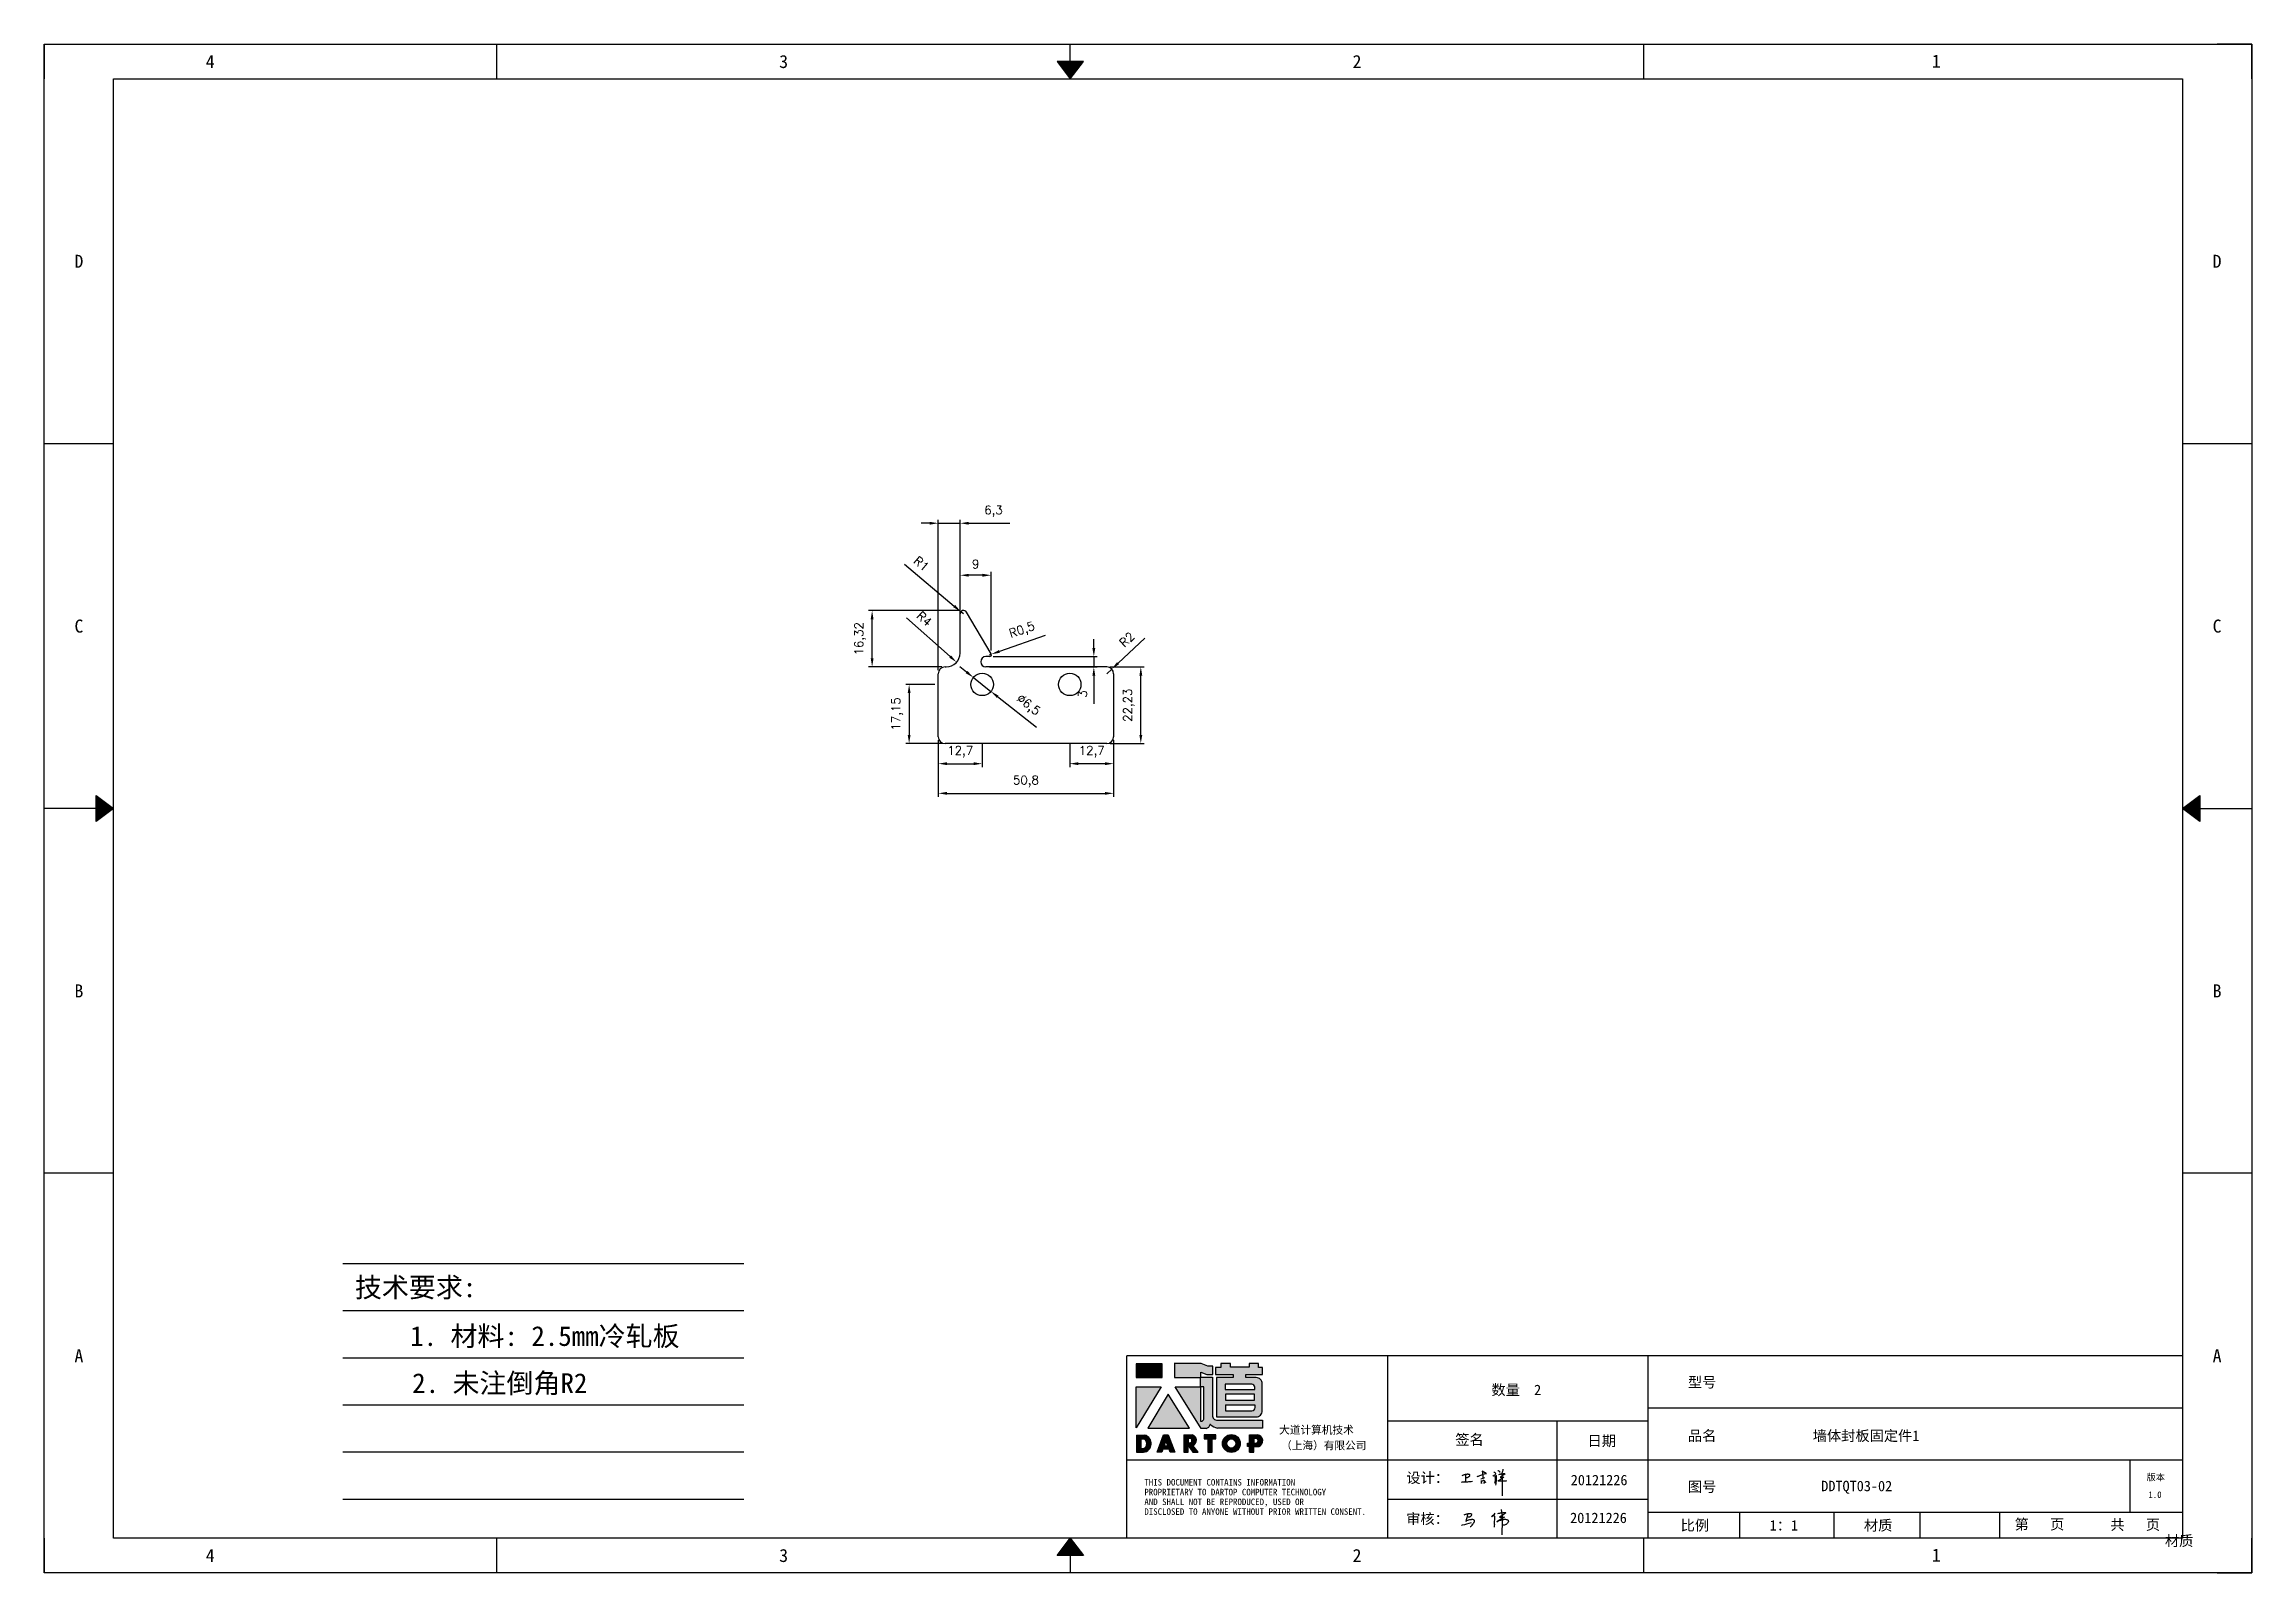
# Model space of a CAD drawing. Header units: millimetres. Extents: x 120943 to 145233, y 4425 to 40233.
# Drawn here: x 127580 to 128220, y 37625 to 38068 of the extents above; entities that cross this region are included whole.
import ezdxf
from ezdxf.enums import TextEntityAlignment as Align

# ---------------------------------------------------------------- set-up
doc = ezdxf.new("R2010")
doc.units = ezdxf.units.MM
doc.linetypes.add('DOT', pattern=[0.25, 0, -0.25])
doc.layers.add('4', color=7, linetype='Continuous')
doc.layers.add('print', color=30, linetype='Continuous')
doc.layers.add('dim', color=2, linetype='Continuous', lineweight=9)
doc.styles.add('Dartop', font='SIMFANG.TTF')
doc.styles.add('HZ', font='SimSun.ttf')
doc.styles.add('hzHT', font='SIMHEI.TTF')
doc.styles.get("Standard").update_dxf_attribs({"font": 'txt', "bigfont": 'gbcbig.shx'})
doc.dimstyles.new('0.5small', dxfattribs={"dimtxt": 2.5, "dimasz": 2.5, "dimexe": 1, "dimexo": 1, "dimgap": 2, "dimtad": 1, "dimtxsty": 'Standard', "dimcen": 2.5, "dimadec": 0, "dimazin": 0, "dimtfac": 1, "dimtmove": 0, "dimatfit": 3, "dimfxl": 1, "dimarcsym": 0})

msp = doc.modelspace()

# ---------------------------------------------------------------- texts
at = {"color": 0}
for s, height, style, p in [('4', 3.777, 'Dartop', (127628.184, 38063.012)), ('3', 3.777, 'Dartop', (127794.373, 38063.012)), ('2', 3.777, 'Dartop', (127960.561, 38063.012)), ('1', 3.777, 'Dartop', (128128.471, 38063.132)), ('D', 3.777, 'Dartop', (127590.122, 38005.098)), ('D', 3.777, 'Dartop', (128209.843, 38005.098)), ('C', 3.777, 'Dartop', (127590.122, 37899.342)), ('C', 3.777, 'Dartop', (128209.843, 37899.342)), ('B', 3.777, 'Dartop', (127590.122, 37793.586)), ('B', 3.777, 'Dartop', (128209.843, 37793.586)), ('A', 3.777, 'Dartop', (127590.122, 37687.83)), ('A', 3.777, 'Dartop', (128209.843, 37687.83)), ('型号', 3.0216, 'hzHT', (128060.591, 37680.144)), ('数量  2', 3.0216, 'hzHT', (128006.738, 37677.925)), ('签名', 3.0216, 'hzHT', (127993.164, 37663.525)), ('日期', 3.0216, 'hzHT', (128031.505, 37663.153)), ('品名', 3.0216, 'hzHT', (128060.591, 37664.632)), ('墙体封板固定件1', 3.0216, 'hzHT', (128108.098, 37664.632)), ('20121226', 3.0216, 'hzHT', (128030.73, 37651.794)), ('图号', 3.0216, 'hzHT', (128060.591, 37649.863)), ('DDTQT03-02', 3.0216, 'hzHT', (128105.399, 37650.06)), ('版本', 1.8885, 'hzHT', (128192.072, 37652.6)), ('1.0', 1.8885, 'Dartop', (128191.844, 37647.553)), ('20121226', 3.0216, 'hzHT', (128030.55, 37640.83)), ('比例', 3.0216, 'hzHT', (128058.484, 37638.65)), ('1：1', 3.0216, 'hzHT', (128084.283, 37638.65)), ('材质', 3.0216, 'hzHT', (128111.609, 37638.65)), ('第   页', 3.0216, 'hzHT', (128158.351, 37638.964)), ('共   页', 3.0216, 'hzHT', (128186.107, 37638.854)), ('4', 3.777, 'Dartop', (127628.184, 37629.916)), ('3', 3.777, 'Dartop', (127794.373, 37629.916)), ('2', 3.777, 'Dartop', (127960.561, 37629.916)), ('1', 3.777, 'Dartop', (128128.471, 37630.036)), ('材质', 3.0216, 'hzHT', (128198.849, 37634.175))]:
    msp.add_text(s, height=height, dxfattribs=dict(at, style=style)).set_placement(p, align=Align.MIDDLE_CENTER)
at = {"style": 'HZ'}
for s, p in [('技术要求:', (127687.707, 37707.65)), ('     1. 材料: 2.5mm冷轧板', (127715.423, 37693.528)), ('2. 未注倒角R2       ', (127725.753, 37679.878))]:
    msp.add_text(s, height=5.733, dxfattribs=at).set_placement(p, align=Align.MIDDLE_CENTER)
at = {"color": 0, "style": 'hzHT'}
for s, height, p in [('THIS DOCUMENT CONTAINS INFORMATION', 1.8885, (127898.932, 37650.192)), ('设计：', 3.0216, (127974.86, 37650.936)), ('AND SHALL NOT BE REPRODUCED, USED OR', 1.8885, (127898.932, 37644.527)), ('DISCLOSED TO ANYONE WITHOUT PRIOR WRITTEN CONSENT.', 1.8885, (127898.932, 37641.694)), ('PROPRIETARY TO DARTOP COMPUTER TECHNOLOGY', 1.8885, (127898.932, 37647.359)), ('审核：', 3.0216, (127974.815, 37639.038))]:
    msp.add_text(s, height=height, dxfattribs=at).set_placement(p)
at = {"layer": '4', "color": 0, "style": 'hzHT'}
for s, p in [('大道计算机技术', (127937.992, 37665.192)), ('（上海）有限公司', (127938.562, 37660.675))]:
    msp.add_text(s, height=2.2662, dxfattribs=at).set_placement(p)

# ---------------------------------------------------------------- blocks, each defined once
blk = doc.blocks.new('*U5')
at = {"color": 254, "linetype": 'Continuous', "extrusion": (0, 0, -1)}
for points in [[(-17, 0.333), (-16.812, 0.25), (-17, 0.5)], [(-17, 0.333), (-17.188, 0.25), (-16.812, 0.25)], [(-17, 0.333), (-17, 0.5), (-17.188, 0.25)]]:
    blk.add_solid(points, dxfattribs=at)
blk = doc.blocks.new('*U4')
at = {"color": 254, "linetype": 'Continuous', "extrusion": (0, 0, -1)}
for points in [[(-33.167, 11), (-33, 11), (-33.25, 11.188)], [(-33.167, 11), (-33.25, 11.188), (-33.25, 10.812)], [(-33.167, 11), (-33.25, 10.812), (-33, 11)]]:
    blk.add_solid(points, dxfattribs=at)
blk = doc.blocks.new('*U6')
at = {"color": 254, "linetype": 'Continuous'}
for points in [[(17, 21.667), (17.188, 21.75), (16.812, 21.75)], [(17, 21.667), (16.812, 21.75), (17, 21.5)], [(17, 21.667), (17, 21.5), (17.188, 21.75)]]:
    blk.add_solid(points, dxfattribs=at)
blk = doc.blocks.new('*U3')
at = {"color": 254, "linetype": 'Continuous', "extrusion": (0, 0, -1)}
for points in [[(-0.833, 11), (-0.75, 10.812), (-0.75, 11.188)], [(-0.833, 11), (-0.75, 11.188), (-1, 11)], [(-0.833, 11), (-1, 11), (-0.75, 10.812)]]:
    blk.add_solid(points, dxfattribs=at)
blk = doc.blocks.new('dadao')
for p, q in [((48, 19.2), (44.9, 10.4)), ((44.9, 10.4), (51.2, 10.4)), ((51.2, 10.4), (48, 19.2))]:
    blk.add_line(p, q)
for points in [[(41.8, 121.6), (41.8, 143.7), (-0.4, 143.7), (-0.4, 121.6), (41.8, 121.6)], [(104.8, 122), (104.8, 130.3), (114.1, 126.3), (124.2, 126.3), (124.2, 139.6), (115.9, 139.6), (105.1, 143.9), (61.5, 143.9)], [(61.7, 144), (61.7, 121.3), (103.9, 121.3)], [(113.4, 38.7), (105.1, 38.7), (63, 106.5), (103.9, 106.5), (103.9, 120.9), (103.9, 121.3)], [(109.7, 53.6), (109.7, 106.2), (104.3, 106.2), (104.3, 50.4), (106.6, 50.4)], [(144.6, 94.4), (144.6, 84.8), (192, 84.8), (192, 94.1), (144.9, 94.1)], [(120.2, 45), (119.5, 45), (119.5, 44.6)], [(0, 28), (0, 0), (11.8, 0)], [(0.1, 28), (14, 28)], [(7.1, 21.8), (7.1, 6.1), (12, 6.1)], [(7.1, 21.8), (11.4, 21.8)], [(76.8, 28.2), (76.8, 0), (84.1, 0), (84.1, 11.1), (91.6, -0.1), (100.3, -0.1), (91.7, 11.1)], [(76.8, 28.2), (90.6, 28.2)], [(84, 22.7), (84, 15.3), (87.2, 15.3)], [(84, 22.7), (87.3, 22.7)], [(183.7, 0), (183.7, 9.6), (180.6, 9.6), (180.6, 14.9), (183.8, 14.9), (183.8, 28.1), (196.1, 28.1), (196.5, 28.1)], [(183.7, 0), (190.9, 0), (190.9, 9.6), (198.8, 9.6)], [(194.9, 22.3), (190.8, 22.3), (190.8, 15), (194.4, 15)]]:
    blk.add_lwpolyline(points)
blk.add_lwpolyline([(137.1, 144.2), (137.1, 137.9), (128.3, 137.9), (128.3, 126.5), (157.3, 126.5), (157.3, 121.5), (130.3, 121.5), (130.3, 57.5), (194.4, 57.5, 0.414214), (204.4, 67.5), (204.4, 111.3, 0.414214), (194.4, 121.3), (177.5, 121.3), (177.5, 126.3), (204.7, 126.3), (204.7, 137.7), (198.2, 137.7), (198.2, 143.9), (183.3, 143.9), (183.3, 138), (153, 138), (153, 144.2), (137.1, 144.2)], format="xyb", close=True)
for points in [[(104.8, 122), (123.4, 122), (123.4, 60, 0.414214), (131.4, 52), (204.8, 52), (204.8, 39.1), (131.7, 39.1)], [(144.3, 110.8), (144.3, 101.8), (192.3, 101.8), (192.3, 105.5, 0.414214), (187.3, 110.5), (144.3, 110.5)], [(144.6, 77), (144.6, 67.5), (187.6, 67.5, 0.414214), (192.6, 72.5), (192.6, 76.4), (144.6, 76.4)]]:
    blk.add_lwpolyline(points, format="xyb")
for points in [[(-0.3, 106.2), (40.4, 106.2), (-0.3, 39.7), (-0.3, 106.2)], [(51.7, 94.1), (18.4, 39.3), (86.2, 39.3)], [(43.8, 28.2), (51.8, 28.2), (62.6, -0.1), (55, -0.1), (53.2, 5), (42.9, 5), (41.1, 0), (33.6, 0)], [(110, 28.1), (110, 21.9), (116, 21.9), (116, -0.1), (123.2, -0.1), (123.2, 22), (129.2, 22), (129.2, 28.1), (110, 28.1)]]:
    blk.add_lwpolyline(points, close=True)
for radius in [14.5, 7.44]:
    blk.add_circle((154.2, 14.2), radius)
for centre, radius, start, end in [((99.2, 60.7), 12.6, 305.6399, 325.969), ((111.6, 46.7), 8.19, 282.9811, 347.6627), ((136, 61.7), 22.9, 226.7358, 259.3209), ((8.5, 13.9), 8.49, 294.2143, 69.7177), ((9.6, 14.2), 14.4, 278.6604, 72.3203), ((86.4, 19), 3.8, 282.527, 76.7196), ((88.6, 19.4), 8.95, 290.6073, 77.2124), ((193.7, 18.7), 3.8, 280.9891, 72.5513), ((195.7, 18.6), 9.51, 288.8959, 85.2442)]:
    blk.add_arc(centre, radius, start, end)
blk = doc.blocks.new('h')
for p, q in [((20768.1, -2360.9), (20773, -2359.1)), ((20769.5, -2366.9), (20769.8, -2370.6)), ((20769.8, -2370.6), (20770.9, -2378)), ((20770.9, -2378), (20771.5, -2370.6)), ((20772.4, -2369.3), (20774.9, -2367.8)), ((20773, -2359.1), (20784.1, -2355.2)), ((20773.3, -2331.8), (20775.3, -2338.7)), ((20789.1, -2340.9), (20773.5, -2331.9)), ((20775.3, -2338.7), (20775.6, -2351.2)), ((20775.6, -2351.2), (20775.5, -2357.3)), ((20782.2, -2369.2), (20780, -2377.1)), ((20780, -2377.1), (20788.3, -2371.3)), ((20780.1, -2366.4), (20780.8, -2366.4)), ((20781.9, -2367.4), (20782.2, -2369.2)), ((20845.7, -2343.5), (20848.4, -2353)), ((20848.9, -2370.3), (20847.9, -2424)), ((20848.4, -2353), (20848.9, -2370.3))]:
    blk.add_line(p, q)
for points in [[(20696.6, -2372.4, 0.002073), (20710.6, -2371.9, 0.016137), (20719.6, -2371.3, 0.008314), (20736.9, -2369.3)], [(20699.1, -2348.2, -0.029745), (20704.6, -2345.4, -0.046842), (20708.4, -2344.2, -0.00919), (20714.3, -2343, -0.018517), (20717.2, -2342.5, -0.037841), (20720.3, -2342.4, -0.039541), (20723.2, -2342.8, -0.149785), (20726, -2344.3, -0.204935), (20726.9, -2346.6, -0.074872), (20726.5, -2348.3, -0.061615), (20725.6, -2350.3, -0.034204), (20723.8, -2352.6, -0.045776), (20722.3, -2354.1, -0.054985), (20720.4, -2355.3, -0.036348), (20717.3, -2356.5, -0.067752), (20715.7, -2356.8, -0.043553), (20713.2, -2356.7)], [(20755, -2351.9, -0.024077), (20759.9, -2350.1, -0.013147), (20768.7, -2346.5, -0.00522), (20775.4, -2344.1, -0.018517), (20777.3, -2343.4, -0.008274), (20786.3, -2341, -0.039541), (20788.3, -2340.8, -0.079216), (20789.4, -2341, -0.204935)], [(20813.5, -2350.1, 0.007348), (20815.9, -2348.7, 0.008421), (20818, -2347.3, 0.009459), (20819.7, -2346.2, -0.016325), (20820.7, -2345.5, -0.173771), (20821.8, -2345.3, -0.085159), (20823.9, -2346, -0.125883), (20826, -2347.9, -0.160659), (20826.6, -2350.1, -0.010447), (20826.5, -2352.3, -0.008247), (20826.2, -2355.1, -0.002698), (20825.3, -2374, 0.001562), (20823.9, -2383.7, 0.016137)], [(20816.8, -2335, -0.053561), (20819.6, -2336.1, -0.075272), (20821.3, -2337.3, -0.005295), (20822.5, -2338.5, -0.009337), (20823.1, -2339.1, -0.026146), (20823.7, -2339.8, -0.016644), (20824.5, -2340.9)], [(20832.1, -2329.2, -0.053561), (20834.9, -2330.3, -0.075272), (20836.7, -2331.5, -0.005295), (20837.8, -2332.6, -0.009337), (20838.5, -2333.3, -0.026146), (20839, -2334, -0.016644), (20839.8, -2335.1)], [(20836, -2343.7, -0.02797), (20842.1, -2342.6, -0.048868), (20845.6, -2342.2, -0.00919), (20851.1, -2341.4, -0.018517), (20853.9, -2341.1, -0.037841), (20856.7, -2341.2, -0.039541), (20859.4, -2341.6, -0.018282), (20840.6, -2354.7, -0.000937)], [(20847.6, -2340.2, 0.021784), (20849.6, -2335.9, 0.028296), (20850.8, -2332.4, 0.008136), (20851.9, -2328.2, 0.028913), (20852.2, -2327, 0.08193), (20852.1, -2325.9, 0.075058), (20851.7, -2324.7, 0.275043)]]:
    blk.add_lwpolyline(points, format="xyb")
for points in [[(20711.3, -2343.5), (20711.3, -2343.5), (20711.5, -2355.8), (20710.7, -2368), (20710.6, -2371.9)], [(20821.5, -2350.6), (20822.4, -2359.2), (20822.2, -2364.9), (20821.7, -2369), (20821.3, -2376.3), (20823.6, -2368.5), (20827.2, -2366.3), (20829.5, -2366.3)], [(20840.6, -2354.7), (20850, -2354.7), (20855, -2354.3), (20845.9, -2361.1), (20840.5, -2364), (20833, -2367.5), (20863.2, -2367.4), (20865.9, -2367.3)]]:
    blk.add_lwpolyline(points)
for centre, radius, start, end in [((20773.7, -2371.2), 2.3, 121.9907, 163.60158), ((20787.5, -2406), 40.3, 100.61827, 108.24823), ((20780.8, -2367.6), 1.15, 9.4675, 90)]:
    blk.add_arc(centre, radius, start, end)
blk = doc.blocks.new('*D82')
at = {"layer": 'Defpoints', "color": 0}
for p in [(127839.21, 37867.29), (127890.01, 37867.29), (127890.01, 37850.86)]:
    blk.add_point(p, dxfattribs=at)
at = {"layer": 'dim', "color": 0, "lineweight": -2}
for p, q in [((127839.21, 37866.29), (127839.21, 37849.86)), ((127890.01, 37866.29), (127890.01, 37849.86)), ((127841.71, 37850.86), (127887.51, 37850.86))]:
    blk.add_line(p, q, dxfattribs=at)
at = {"layer": 'dim', "color": 0}
for points in [[(127841.71, 37851.27), (127841.71, 37850.44), (127839.21, 37850.86)], [(127887.51, 37851.27), (127887.51, 37850.44), (127890.01, 37850.86)]]:
    blk.add_solid(points, dxfattribs=at)
at = {"layer": 'dim', "color": 0, "insert": (127864.61, 37854.32), "char_height": 2.5, "attachment_point": 5}
blk.add_mtext('50,8', dxfattribs=at)
blk = doc.blocks.new('*D83')
at = {"layer": 'Defpoints', "color": 0}
for p in [(127888.01, 37887.52), (127897.9, 37887.52), (127888.01, 37865.29)]:
    blk.add_point(p, dxfattribs=at)
at = {"layer": 'dim', "color": 0, "lineweight": -2}
for p, q in [((127889.01, 37887.52), (127898.9, 37887.52)), ((127897.9, 37867.79), (127897.9, 37885.02)), ((127889.01, 37865.29), (127898.9, 37865.29))]:
    blk.add_line(p, q, dxfattribs=at)
at = {"layer": 'dim', "color": 0}
for points in [[(127897.49, 37885.02), (127898.32, 37885.02), (127897.9, 37887.52)], [(127897.49, 37867.79), (127898.32, 37867.79), (127897.9, 37865.29)]]:
    blk.add_solid(points, dxfattribs=at)
at = {"layer": 'dim', "color": 0, "insert": (127894.45, 37876.4), "char_height": 2.5, "attachment_point": 5, "rotation": 90}
blk.add_mtext('22,23', dxfattribs=at)
blk = doc.blocks.new('*D44')
at = {"layer": 'Defpoints', "color": 0}
for p in [(127889.47, 37886.88), (127888.01, 37885.52)]:
    blk.add_point(p, dxfattribs=at)
at = {"layer": 'dim', "color": 0, "lineweight": -2}
for p, q in [((127899.09, 37895.87), (127891.29, 37888.59)), ((127888.01, 37885.52), (127889.47, 37886.88))]:
    blk.add_line(p, q, dxfattribs=at)
at = {"layer": 'dim', "color": 0}
blk.add_solid([(127891.01, 37888.89), (127891.58, 37888.28), (127889.47, 37886.88)], dxfattribs=at)
at = {"layer": 'dim', "color": 0, "insert": (127893.88, 37895.46), "char_height": 2.5, "attachment_point": 5, "rotation": 43.07054}
blk.add_mtext('R2', dxfattribs=at)
blk = doc.blocks.new('*D45')
at = {"layer": 'Defpoints', "color": 0}
for p in [(127841.51, 37891.52), (127844.5, 37888.86)]:
    blk.add_point(p, dxfattribs=at)
at = {"layer": 'dim', "color": 0, "lineweight": -2}
blk.add_line((127829.96, 37901.73), (127842.63, 37890.52), dxfattribs=at)
at = {"layer": 'dim', "color": 0}
blk.add_solid([(127842.91, 37890.83), (127842.35, 37890.21), (127844.5, 37888.86)], dxfattribs=at)
at = {"layer": 'dim', "color": 0, "insert": (127835.17, 37901.46), "char_height": 2.5, "attachment_point": 5, "rotation": 318.48873}
blk.add_mtext('R4', dxfattribs=at)
blk = doc.blocks.new('*D46')
at = {"layer": 'Defpoints', "color": 0}
for p in [(127845.74, 37903.52), (127846.51, 37902.87)]:
    blk.add_point(p, dxfattribs=at)
at = {"layer": 'dim', "color": 0, "lineweight": -2}
for p, q in [((127829.41, 37917.32), (127843.83, 37905.13)), ((127846.51, 37902.87), (127845.74, 37903.52))]:
    blk.add_line(p, q, dxfattribs=at)
at = {"layer": 'dim', "color": 0}
blk.add_solid([(127844.1, 37905.45), (127843.56, 37904.81), (127845.74, 37903.52)], dxfattribs=at)
at = {"layer": 'dim', "color": 0, "insert": (127834.31, 37917.44), "char_height": 2.5, "attachment_point": 5, "rotation": 319.78793}
blk.add_mtext('R1', dxfattribs=at)
blk = doc.blocks.new('*D84')
at = {"layer": 'Defpoints', "color": 0}
for p in [(127854.08, 37891.01), (127854.55, 37891.18)]:
    blk.add_point(p, dxfattribs=at)
at = {"layer": 'dim', "color": 0, "lineweight": -2}
for p, q in [((127870.13, 37896.6), (127856.91, 37892)), ((127854.08, 37891.01), (127854.55, 37891.18))]:
    blk.add_line(p, q, dxfattribs=at)
at = {"layer": 'dim', "color": 0}
blk.add_solid([(127856.77, 37892.39), (127857.05, 37891.6), (127854.55, 37891.18)], dxfattribs=at)
at = {"layer": 'dim', "color": 0, "insert": (127863.56, 37897.98), "char_height": 2.5, "attachment_point": 5, "rotation": 19.21054}
blk.add_mtext('R0,5', dxfattribs=at)
blk = doc.blocks.new('*D85')
at = {"layer": 'Defpoints', "color": 0}
for p in [(127820.02, 37903.84), (127846.24, 37903.84), (127841.21, 37887.52)]:
    blk.add_point(p, dxfattribs=at)
at = {"layer": 'dim', "color": 0, "lineweight": -2}
for p, q in [((127845.24, 37903.84), (127819.02, 37903.84)), ((127820.02, 37890.02), (127820.02, 37901.34)), ((127840.21, 37887.52), (127819.02, 37887.52))]:
    blk.add_line(p, q, dxfattribs=at)
at = {"layer": 'dim', "color": 0}
for points in [[(127819.61, 37901.34), (127820.44, 37901.34), (127820.02, 37903.84)], [(127819.61, 37890.02), (127820.44, 37890.02), (127820.02, 37887.52)]]:
    blk.add_solid(points, dxfattribs=at)
at = {"layer": 'dim', "color": 0, "insert": (127816.56, 37895.68), "char_height": 2.5, "attachment_point": 5, "rotation": 90}
blk.add_mtext('16,32', dxfattribs=at)
blk = doc.blocks.new('*D86')
at = {"layer": 'Defpoints', "color": 0}
for p in [(127845.51, 37914.08), (127845.51, 37902.87), (127854.51, 37891.27)]:
    blk.add_point(p, dxfattribs=at)
at = {"layer": 'dim', "color": 0, "lineweight": -2}
for p, q in [((127845.51, 37903.87), (127845.51, 37915.08)), ((127852.01, 37914.08), (127848.01, 37914.08)), ((127854.51, 37892.27), (127854.51, 37915.08))]:
    blk.add_line(p, q, dxfattribs=at)
at = {"layer": 'dim', "color": 0}
for points in [[(127848.01, 37914.5), (127848.01, 37913.67), (127845.51, 37914.08)], [(127852.01, 37914.5), (127852.01, 37913.67), (127854.51, 37914.08)]]:
    blk.add_solid(points, dxfattribs=at)
at = {"layer": 'dim', "color": 0, "insert": (127850.01, 37917.33), "char_height": 2.5, "attachment_point": 5}
blk.add_mtext('9', dxfattribs=at)
blk = doc.blocks.new('*D87')
at = {"layer": 'Defpoints', "color": 0}
for p in [(127853.01, 37887.52), (127854.08, 37890.51), (127884.28, 37887.52)]:
    blk.add_point(p, dxfattribs=at)
at = {"layer": 'dim', "color": 0, "lineweight": -2}
for p, q in [((127884.28, 37893.01), (127884.28, 37895.51)), ((127854.01, 37887.52), (127885.28, 37887.52)), ((127855.08, 37890.51), (127885.28, 37890.51)), ((127884.28, 37890.51), (127884.28, 37887.52)), ((127884.28, 37885.02), (127884.28, 37876.85))]:
    blk.add_line(p, q, dxfattribs=at)
at = {"layer": 'dim', "color": 0}
for points in [[(127883.87, 37893.01), (127884.7, 37893.01), (127884.28, 37890.51)], [(127883.87, 37885.02), (127884.7, 37885.02), (127884.28, 37887.52)]]:
    blk.add_solid(points, dxfattribs=at)
at = {"layer": 'dim', "color": 0, "insert": (127881.03, 37879.68), "char_height": 2.5, "attachment_point": 5, "rotation": 90}
blk.add_mtext('3', dxfattribs=at)
blk = doc.blocks.new('*D88')
at = {"layer": 'Defpoints', "color": 0}
for p in [(127839.21, 37867.29), (127851.91, 37866.49), (127851.91, 37859.46)]:
    blk.add_point(p, dxfattribs=at)
at = {"layer": 'dim', "color": 0, "lineweight": -2}
for p, q in [((127839.21, 37866.29), (127839.21, 37858.46)), ((127851.91, 37865.49), (127851.91, 37858.46)), ((127841.71, 37859.46), (127849.41, 37859.46))]:
    blk.add_line(p, q, dxfattribs=at)
at = {"layer": 'dim', "color": 0}
for points in [[(127841.71, 37859.88), (127841.71, 37859.04), (127839.21, 37859.46)], [(127849.41, 37859.88), (127849.41, 37859.04), (127851.91, 37859.46)]]:
    blk.add_solid(points, dxfattribs=at)
at = {"layer": 'dim', "color": 0, "insert": (127845.56, 37862.92), "char_height": 2.5, "attachment_point": 5}
blk.add_mtext('12,7', dxfattribs=at)
blk = doc.blocks.new('*D47')
at = {"layer": 'Defpoints', "color": 0}
for p in [(127890.01, 37867.29), (127877.31, 37866.49), (127877.31, 37859.46)]:
    blk.add_point(p, dxfattribs=at)
at = {"layer": 'dim', "color": 0, "lineweight": -2}
for p, q in [((127877.31, 37865.49), (127877.31, 37858.46)), ((127890.01, 37866.29), (127890.01, 37858.46)), ((127887.51, 37859.46), (127879.81, 37859.46))]:
    blk.add_line(p, q, dxfattribs=at)
at = {"layer": 'dim', "color": 0}
for points in [[(127879.81, 37859.88), (127879.81, 37859.04), (127877.31, 37859.46)], [(127887.51, 37859.88), (127887.51, 37859.04), (127890.01, 37859.46)]]:
    blk.add_solid(points, dxfattribs=at)
at = {"layer": 'dim', "color": 0, "insert": (127883.66, 37862.92), "char_height": 2.5, "attachment_point": 5}
blk.add_mtext('12,7', dxfattribs=at)
blk = doc.blocks.new('*D89')
at = {"layer": 'Defpoints', "color": 0}
for p in [(127839.21, 37882.44), (127830.75, 37865.29), (127841.21, 37865.29)]:
    blk.add_point(p, dxfattribs=at)
at = {"layer": 'dim', "color": 0, "lineweight": -2}
for p, q in [((127838.21, 37882.44), (127829.75, 37882.44)), ((127830.75, 37879.94), (127830.75, 37867.79)), ((127840.21, 37865.29), (127829.75, 37865.29))]:
    blk.add_line(p, q, dxfattribs=at)
at = {"layer": 'dim', "color": 0}
for points in [[(127830.34, 37879.94), (127831.17, 37879.94), (127830.75, 37882.44)], [(127830.34, 37867.79), (127831.17, 37867.79), (127830.75, 37865.29)]]:
    blk.add_solid(points, dxfattribs=at)
at = {"layer": 'dim', "color": 0, "insert": (127827.3, 37873.86), "char_height": 2.5, "attachment_point": 5, "rotation": 90}
blk.add_mtext('17,15', dxfattribs=at)
blk = doc.blocks.new('*D90')
at = {"layer": 'Defpoints', "color": 0}
for p in [(127849.36, 37884.46), (127854.45, 37880.42)]:
    blk.add_point(p, dxfattribs=at)
at = {"layer": 'dim', "color": 0, "lineweight": -2}
for p, q in [((127847.4, 37886.01), (127845.44, 37887.56)), ((127849.36, 37884.46), (127854.45, 37880.42)), ((127867.71, 37869.9), (127856.41, 37878.86))]:
    blk.add_line(p, q, dxfattribs=at)
at = {"layer": 'dim', "color": 0}
for points in [[(127847.66, 37886.34), (127847.14, 37885.68), (127849.36, 37884.46)], [(127856.67, 37879.19), (127856.15, 37878.54), (127854.45, 37880.42)]]:
    blk.add_solid(points, dxfattribs=at)
at = {"layer": 'dim', "color": 0, "insert": (127865.19, 37876.32), "char_height": 2.5, "attachment_point": 5, "rotation": 321.58163}
blk.add_mtext('∅6,5', dxfattribs=at)
blk = doc.blocks.new('*D100')
at = {"layer": 'Defpoints', "color": 0}
for p in [(127845.51, 37929.16), (127845.51, 37891.52), (127839.21, 37885.52)]:
    blk.add_point(p, dxfattribs=at)
at = {"layer": 'dim', "color": 0, "lineweight": -2}
for p, q in [((127836.71, 37929.16), (127834.21, 37929.16)), ((127839.21, 37886.52), (127839.21, 37930.16)), ((127839.21, 37929.16), (127845.51, 37929.16)), ((127845.51, 37892.52), (127845.51, 37930.16)), ((127848.01, 37929.16), (127859.92, 37929.16))]:
    blk.add_line(p, q, dxfattribs=at)
at = {"layer": 'dim', "color": 0}
for points in [[(127836.71, 37929.57), (127836.71, 37928.74), (127839.21, 37929.16)], [(127848.01, 37929.57), (127848.01, 37928.74), (127845.51, 37929.16)]]:
    blk.add_solid(points, dxfattribs=at)
at = {"layer": 'dim', "color": 0, "insert": (127855.22, 37932.62), "char_height": 2.5, "attachment_point": 5}
blk.add_mtext('6,3', dxfattribs=at)

# ---------------------------------------------------------------- dimensions: what is measured, and where the dimension line sits
at = {"layer": 'dim'}
dim = msp.add_linear_dim(base=(127845.507, 37929.157), p1=(127839.207, 37885.516), p2=(127845.507, 37891.516), dimstyle='0.5small', override={"dimpost": '\\X'}, dxfattribs=at)
dim.commit()
dim.dimension.update_dxf_attribs({"geometry": '*D100', "text_midpoint": (127855.215, 37932.615)})
for center, mpoint, picture, middle in [((127846.507, 37902.873), (127845.743, 37903.518), '*D46', (127832.214, 37914.956)), ((127841.507, 37891.516), (127844.502, 37888.865), '*D45', (127833.02, 37899.027))]:
    dim = msp.add_radius_dim(center=center, mpoint=mpoint, dimstyle='0.5small', override={"dimpost": '\\X'}, dxfattribs=at)
    dim.commit()
    dim.dimension.update_dxf_attribs({"geometry": picture, "text_midpoint": middle, "dimtype": 164})
for base, p1, p2, picture, middle in [((127845.507, 37914.084), (127854.508, 37891.266), (127845.507, 37902.873), '*D86', (127850.008, 37914.084)), ((127890.007, 37850.857), (127839.207, 37867.286), (127890.007, 37867.286), '*D82', (127864.607, 37850.857)), ((127851.907, 37859.461), (127839.207, 37867.286), (127851.907, 37866.49), '*D88', (127845.557, 37859.461))]:
    dim = msp.add_linear_dim(base=base, p1=p1, p2=p2, dimstyle='0.5small', override={"dimpost": '\\X'}, dxfattribs=at)
    dim.commit()
    dim.dimension.update_dxf_attribs({"geometry": picture, "text_midpoint": middle, "dimtype": 160})
for base, p1, p2, angle, picture, middle in [((127820.022, 37903.837), (127841.207, 37887.516), (127846.242, 37903.837), 90, '*D85', (127820.022, 37895.676)), ((127877.307, 37859.461), (127890.007, 37867.286), (127877.307, 37866.49), 180, '*D47', (127883.657, 37859.461))]:
    dim = msp.add_linear_dim(base=base, p1=p1, p2=p2, angle=angle, dimstyle='0.5small', override={"dimpost": '\\X'}, dxfattribs=at)
    dim.commit()
    dim.dimension.update_dxf_attribs({"geometry": picture, "text_midpoint": middle, "dimtype": 160})
for center, mpoint, picture, middle in [((127854.079, 37891.011), (127854.551, 37891.176), '*D84', (127863.564, 37897.979)), ((127888.007, 37885.516), (127889.468, 37886.882), '*D44', (127893.884, 37895.459))]:
    dim = msp.add_radius_dim(center=center, mpoint=mpoint, dimstyle='0.5small', override={"dimpost": '\\X'}, dxfattribs=at)
    dim.commit()
    dim.dimension.update_dxf_attribs({"geometry": picture, "text_midpoint": middle})
for base, p1, p2, picture, middle in [((127884.282, 37887.5157), (127854.0786, 37890.5112), (127853.0067, 37887.5157), '*D87', (127881.032, 37879.6824)), ((127897.904, 37887.516), (127888.007, 37865.286), (127888.007, 37887.516), '*D83', (127894.446, 37876.401)), ((127830.754, 37865.286), (127839.207, 37882.436), (127841.207, 37865.286), '*D89', (127827.295, 37873.861))]:
    dim = msp.add_linear_dim(base=base, p1=p1, p2=p2, angle=90, dimstyle='0.5small', override={"dimpost": '\\X'}, dxfattribs=at)
    dim.commit()
    dim.dimension.update_dxf_attribs({"geometry": picture, "text_midpoint": middle})
dim = msp.add_diameter_dim_2p(p1=(127849.36, 37884.455), p2=(127854.453, 37880.416), dimstyle='0.5small', override={"dimpost": '\\X'}, dxfattribs=at)
dim.commit()
dim.dimension.update_dxf_attribs({"geometry": '*D90', "text_midpoint": (127865.188, 37876.316)})

# ---------------------------------------------------------------- hatches: boundary and pattern name
for points in [[(127904.074, 37685.491), (127896.54, 37685.491), (127896.54, 37681.555), (127904.074, 37681.555)], [(127903.832, 37678.801), (127896.561, 37678.801), (127896.561, 37666.929)], [(127905.847, 37676.646), (127899.903, 37666.85), (127912.006, 37666.85)], [(127919.691, 37664.846), (127916.252, 37664.846), (127916.252, 37663.755), (127917.325, 37663.755), (127917.325, 37659.822), (127918.61, 37659.822), (127918.61, 37663.757), (127919.691, 37663.757)]]:
    msp.add_hatch(color=0).paths.add_polyline_path(points)
h = msp.add_hatch(color=0)
h.paths.add_polyline_path([(127915.333, 37683.099), (127916.995, 37682.38), (127918.793, 37682.38), (127918.793, 37684.76), (127917.31, 37684.76), (127915.378, 37685.523), (127907.634, 37685.523), (127907.634, 37681.499), (127915.168, 37681.499), (127915.168, 37681.418), (127915.168, 37678.846), (127907.862, 37678.846), (127915.377, 37666.752), (127916.865, 37666.752, 0.2793748), (127917.952, 37667.808), (127917.952, 37667.864), (127918.083, 37667.864, 0.1431454), (127920.131, 37666.821), (127933.19, 37666.821), (127933.19, 37669.115), (127920.076, 37669.115, -0.4142136), (127918.647, 37670.543), (127918.647, 37681.626), (127915.333, 37681.626)])
h.paths.add_polyline_path([(127915.244, 37678.794), (127916.202, 37678.794), (127916.202, 37669.408, -0.0889357), (127915.647, 37668.837), (127915.241, 37668.837)], flags=16)
h = msp.add_hatch(color=0)
h.paths.add_polyline_path([(127933.167, 37684.427), (127932.006, 37684.427), (127932.006, 37685.532), (127929.35, 37685.532), (127929.35, 37684.482), (127923.928, 37684.482), (127923.928, 37685.587), (127921.088, 37685.587), (127921.088, 37684.461), (127919.519, 37684.461), (127919.519, 37682.424), (127924.697, 37682.424), (127924.697, 37681.523), (127919.872, 37681.523), (127919.872, 37670.113), (127931.327, 37670.113, 0.4142136), (127933.112, 37671.898), (127933.112, 37679.712, 0.4142136), (127931.327, 37681.497), (127928.299, 37681.497), (127928.299, 37682.382), (127933.167, 37682.382)])
h.paths.add_polyline_path([(127930.062, 37679.563, -0.4142136), (127930.954, 37678.67), (127930.954, 37678.016), (127922.379, 37678.016), (127922.379, 37679.563)], flags=16)
h.paths.add_polyline_path([(127930.899, 37676.634), (127930.899, 37674.976), (127922.434, 37674.976), (127922.434, 37676.634)], flags=16)
h.paths.add_polyline_path([(127931.01, 37673.484), (127931.01, 37672.774, -0.4142136), (127930.117, 37671.881), (127922.434, 37671.881), (127922.434, 37673.484)], flags=16)
h = msp.add_hatch(color=0)
h.paths.add_polyline_path([(127899.109, 37664.828), (127896.614, 37664.828), (127896.614, 37659.837), (127898.715, 37659.837, 0.7930159)])
h.paths.add_polyline_path([(127898.752, 37660.93), (127897.88, 37660.93), (127897.88, 37663.735), (127898.656, 37663.735, -0.6713609)], flags=16)
h = msp.add_hatch(color=0)
h.paths.add_polyline_path([(127905.866, 37664.869), (127904.442, 37664.869), (127902.612, 37659.832), (127903.96, 37659.832), (127904.277, 37660.725), (127906.104, 37660.725), (127906.428, 37659.821), (127907.788, 37659.821)])
h.paths.add_polyline_path([(127905.755, 37661.687), (127904.623, 37661.687), (127905.179, 37663.27)], flags=16)
h = msp.add_hatch(color=0)
h.paths.add_polyline_path([(127912.785, 37664.865), (127910.332, 37664.865), (127910.332, 37659.829), (127911.629, 37659.829), (127911.629, 37661.826), (127912.961, 37659.811), (127914.528, 37659.811), (127912.994, 37661.813, 0.7440549)])
h.paths.add_polyline_path([(127911.617, 37662.571), (127911.617, 37663.894), (127912.196, 37663.894, -0.796809), (127912.188, 37662.571)], flags=16)
h = msp.add_hatch(color=0)
h.paths.add_polyline_path([(127921.561, 37662.365, 1), (127926.733, 37662.365, 1)])
h.paths.add_polyline_path([(127925.475, 37662.365, -1), (127922.818, 37662.365, -1)], flags=16)
h = msp.add_hatch(color=0)
h.paths.add_polyline_path([(127931.693, 37664.853), (127931.619, 37664.853), (127929.432, 37664.853), (127929.432, 37662.503), (127928.851, 37662.503), (127928.851, 37661.549), (127929.422, 37661.549), (127929.422, 37659.838), (127930.699, 37659.838), (127930.699, 37661.556), (127932.102, 37661.556, 0.8123038)])
h.paths.add_polyline_path([(127930.68, 37662.51), (127930.68, 37663.824), (127931.407, 37663.824, -0.7782134), (127931.333, 37662.51)], flags=16)

# ---------------------------------------------------------------- linework, layer by layer
at = {"color": 0, "linetype": 'DOT'}
for p, q in [((127580.05, 38068.048), (128209.843, 38068.048)), ((127580.05, 37634.952), (127580.05, 38057.976)), ((128219.915, 38057.976), (128219.915, 37634.952)), ((128209.843, 37624.88), (127580.05, 37624.88))]:
    msp.add_line(p, q, dxfattribs=at)
at = {"color": 0}
for p, q in [((127580.05, 38068.048), (127580.05, 38057.976)), ((127711.278, 38057.976), (127711.278, 38068.048)), ((127877.467, 38063.012), (127877.467, 38068.048)), ((128043.655, 38057.976), (128043.655, 38068.048)), ((128219.915, 38068.048), (128209.843, 38068.048)), ((128219.915, 38057.976), (128219.915, 38068.048)), ((127600.194, 37634.952), (127600.194, 38057.976)), ((127600.194, 38057.976), (128199.771, 38057.976)), ((128199.771, 38057.976), (128199.771, 37634.952)), ((127600.194, 37952.22), (127580.05, 37952.22)), ((128219.915, 37952.22), (128199.771, 37952.22)), ((127595.158, 37846.464), (127580.05, 37846.464)), ((128204.807, 37846.464), (128219.915, 37846.464)), ((127600.194, 37740.708), (127580.05, 37740.708)), ((128219.915, 37740.708), (128199.771, 37740.708)), ((128199.771, 37687.83), (127893.834, 37687.83)), ((127893.834, 37634.952), (127893.834, 37687.83)), ((127969.374, 37687.83), (127969.374, 37634.952)), ((128044.914, 37634.952), (128044.914, 37687.83)), ((127969.374, 37668.945), (128044.914, 37668.945)), ((128018.475, 37668.945), (128018.475, 37634.952)), ((128044.914, 37672.722), (128199.771, 37672.722)), ((127893.834, 37657.614), (127969.374, 37657.614)), ((127969.374, 37657.614), (128199.771, 37657.614)), ((128184.663, 37642.506), (128184.663, 37657.614)), ((127969.374, 37646.283), (128044.914, 37646.283)), ((128044.914, 37642.506), (128199.771, 37642.506)), ((128071.491, 37634.952), (128071.491, 37642.506)), ((128098.88, 37634.952), (128098.88, 37642.506)), ((128123.779, 37634.952), (128123.779, 37642.506)), ((128146.893, 37634.952), (128146.893, 37642.506)), ((127580.05, 37634.952), (127580.05, 37624.88)), ((128199.771, 37634.952), (127600.194, 37634.952)), ((127711.278, 37624.88), (127711.278, 37634.952)), ((128043.655, 37624.88), (128043.655, 37634.952)), ((128219.915, 37624.88), (128219.915, 37634.952)), ((127877.467, 37629.916), (127877.467, 37624.88)), ((128209.843, 37624.88), (128219.915, 37624.88))]:
    msp.add_line(p, q, dxfattribs=at)
for p, q in [((127845.507, 37891.516), (127845.507, 37902.873)), ((127854.508, 37891.266), (127847.367, 37903.383)), ((127841.207, 37887.516), (127841.507, 37887.516)), ((127854.079, 37890.511), (127853.007, 37890.516)), ((127888.007, 37887.516), (127853.007, 37887.516)), ((127839.207, 37867.286), (127839.207, 37885.516)), ((127890.007, 37885.516), (127890.007, 37867.286)), ((127888.007, 37865.286), (127841.207, 37865.286)), ((128001.815, 37640.118), (128001.073, 37639.717)), ((128002.349, 37640.404), (128001.815, 37640.118)), ((128001.846, 37641.004), (128002.789, 37641.004)), ((128003.293, 37641.05), (128002.349, 37640.404)), ((128002.383, 37643.244), (128002.6, 37641.434)), ((128002.635, 37640.097), (128002.555, 37635.938)), ((128002.6, 37641.434), (128002.635, 37640.097)), ((128002.789, 37641.004), (128003.293, 37641.05))]:
    msp.add_line(p, q)
for points in [[(127877.467, 38057.976), (127881.244, 38063.012), (127873.69, 38063.012), (127877.467, 38057.976)], [(127600.194, 37846.464), (127595.158, 37842.687), (127595.158, 37850.241), (127600.194, 37846.464)], [(128199.771, 37846.464), (128204.807, 37850.241), (128204.807, 37842.687), (128199.771, 37846.464)], [(127877.467, 37634.952), (127881.244, 37629.916), (127873.69, 37629.916), (127877.467, 37634.952)]]:
    msp.add_lwpolyline(points, close=True, dxfattribs=at)
for points in [[(127991.639, 37641.658, -0.029745), (127992.071, 37641.874, -0.0468422), (127992.364, 37641.968, -0.0091902), (127992.82, 37642.06, -0.0185172), (127993.049, 37642.093, -0.0378406), (127993.285, 37642.101, -0.0395413), (127993.509, 37642.073, -0.1497852), (127993.728, 37641.953, -0.2049352), (127993.795, 37641.78, -0.0748717), (127993.77, 37641.643, -0.0616146), (127993.695, 37641.492, -0.0342039), (127993.56, 37641.313, -0.0457759), (127993.439, 37641.198, -0.054985), (127993.293, 37641.106, -0.0363479), (127993.051, 37641.009, -0.0677521), (127992.929, 37640.988, -0.0435534), (127992.738, 37640.998)], [(128001.073, 37639.717, -0.029745), (128001.746, 37640.054, -0.0468422), (128002.203, 37640.201, -0.0091902), (128002.914, 37640.345, -0.0185172), (128003.271, 37640.396, -0.0378406), (128003.639, 37640.408, -0.0395413), (128003.989, 37640.365, -0.1497852), (128004.331, 37640.178, -0.2049352), (128004.436, 37639.907, -0.0748717), (128004.396, 37639.694, -0.0616146), (128004.28, 37639.458, -0.0342039), (128004.069, 37639.18, -0.0457759), (128003.88, 37638.999, -0.054985), (128003.652, 37638.856, -0.0363479), (128003.274, 37638.705, -0.0677521), (128003.085, 37638.673, -0.0435534), (128002.787, 37638.688)], [(128001.382, 37642.118, -0.0279703), (128001.993, 37642.231, -0.0488679), (128002.346, 37642.268, -0.0091902), (128002.902, 37642.351, -0.0185172), (128003.18, 37642.376, -0.0378406), (128003.466, 37642.37, -0.0395413), (128003.734, 37642.323, -0.0182819), (128001.846, 37641.004, -0.0009369)]]:
    msp.add_lwpolyline(points, format="xyb")
msp.add_lwpolyline([(127992.591, 37642.016), (127992.591, 37642.016), (127992.447, 37641.131), (127992.209, 37640.299), (127992.054, 37639.788)])
for centre in [(127851.907, 37882.436), (127877.307, 37882.436)]:
    msp.add_circle(centre, 3.25)
for centre, radius, start, end in [((127846.507, 37902.873), 1, 30.699723, 180), ((127841.207, 37885.516), 2, 90, 180), ((127841.507, 37891.516), 4, 270, 0), ((127853.007, 37889.016), 1.5, 90, 270), ((127854.079, 37891.011), 0.5, 270, 30.699723), ((127888.007, 37885.516), 2, 0, 90), ((127841.207, 37867.286), 2, 180, 270), ((127888.007, 37867.286), 2, 270, 0), ((127990.535, 37640.252), 1.596, 281.076982, 291.212632), ((127955.434, 37782.728), 148.319, 283.91895, 284.971512), ((127994.493, 37635.566), 4.876, 113.202449, 120.017497), ((127993.349, 37638.236), 1.971, 102.47486, 113.202449), ((127996.205, 37625.325), 15.195, 100.36867, 102.47486), ((127993.031, 37639.505), 1.257, 283.816254, 294.030509), ((127994.145, 37636.588), 3.745, 96.125337, 100.36867), ((127993.3, 37638.883), 0.58, 294.836428, 309.901134), ((127985.567, 37646.017), 11.096, 316.919563, 320.58866), ((127993.945, 37638.447), 1.875, 87.457037, 96.125337), ((127993.952, 37638.604), 1.717, 78.399567, 87.457037), ((127991.855, 37640.627), 2.821, 324.094808, 331.378357), ((127994.195, 37639.786), 0.511, 44.324655, 78.399567), ((127994.045, 37639.519), 0.377, 319.573073, 337.48549), ((127993.007, 37640.349), 1.694, 324.910666, 333.348429), ((127993.831, 37640.041), 0.825, 326.76781, 340.871018), ((127994.357, 37639.945), 0.284, 357.998393, 44.324655), ((127994.08, 37639.955), 0.561, 340.871018, 357.998393), ((127995.851, 37647.649), 7.458, 299.265464, 300.9495), ((128012.746, 37585.137), 57.583, 102.46592, 103.2053), ((127973.505, 37668.972), 38.128, 313.366132, 315.296084), ((128120.746, 37620.738), 121.7, 171.410173, 171.768083), ((128000.322, 37641.119), 0.244, 52.375745, 91.291159), ((127785.874, 37648.036), 214.732, 357.565664, 358.057278), ((128000.238, 37641.157), 0.279, 357.196828, 33.705179), ((127993.949, 37641.569), 6.583, 352.912546, 354.802684), ((127996.419, 37641.344), 4.103, 354.802684, 357.196828)]:
    msp.add_arc(centre, radius, start, end)
at = {"layer": 'Defpoints'}
for p, q in [((127666.593, 37714.539), (127782.853, 37714.539)), ((127666.593, 37700.889), (127782.853, 37700.889)), ((127666.593, 37700.889), (127782.853, 37700.889)), ((127666.593, 37687.239), (127782.853, 37687.239)), ((127666.593, 37673.589), (127782.853, 37673.589)), ((127666.593, 37659.939), (127782.853, 37659.939)), ((127666.593, 37646.289), (127782.853, 37646.289))]:
    msp.add_line(p, q, dxfattribs=at)
at = {"layer": 'print'}
msp.add_lwpolyline([(127580.05, 38068.048), (128219.915, 38068.048), (128219.915, 37624.88), (127580.05, 37624.88)], close=True, dxfattribs=at)

# ---------------------------------------------------------------- block references
at = {"color": 0, "linetype": 'Continuous', "xscale": 20.14402654906928, "yscale": 20.14402654921842, "zscale": 20.14402654921862}
for name, p in [('*U6', (127535.018, 37624.88)), ('*U3', (127580.05, 37624.88)), ('*U4', (127535.018, 37624.88)), ('*U5', (127535.018, 37624.88))]:
    msp.add_blockref(name, p, dxfattribs=at)
at = {"color": 0}
for name, p, xscale, yscale, zscale in [('dadao', (127896.614, 37659.837), 0.1785493262164481, 0.178549326230053, 0.1785493262317104), ('h', (126387.419, 37835.014), 0.07747410198493163, 0.07747410198530816, 0.07747410198528001)]:
    msp.add_blockref(name, p, dxfattribs=dict(at, xscale=xscale, yscale=yscale, zscale=zscale))

msp.set_redraw_order([(e.dxf.handle, doc.entitydb.next_handle()) for e in msp.query("TEXT MTEXT ATTDEF DIMENSION ARC_DIMENSION")])  # texts and dimensions are drawn at this point

doc.saveas('drawing.dxf')
